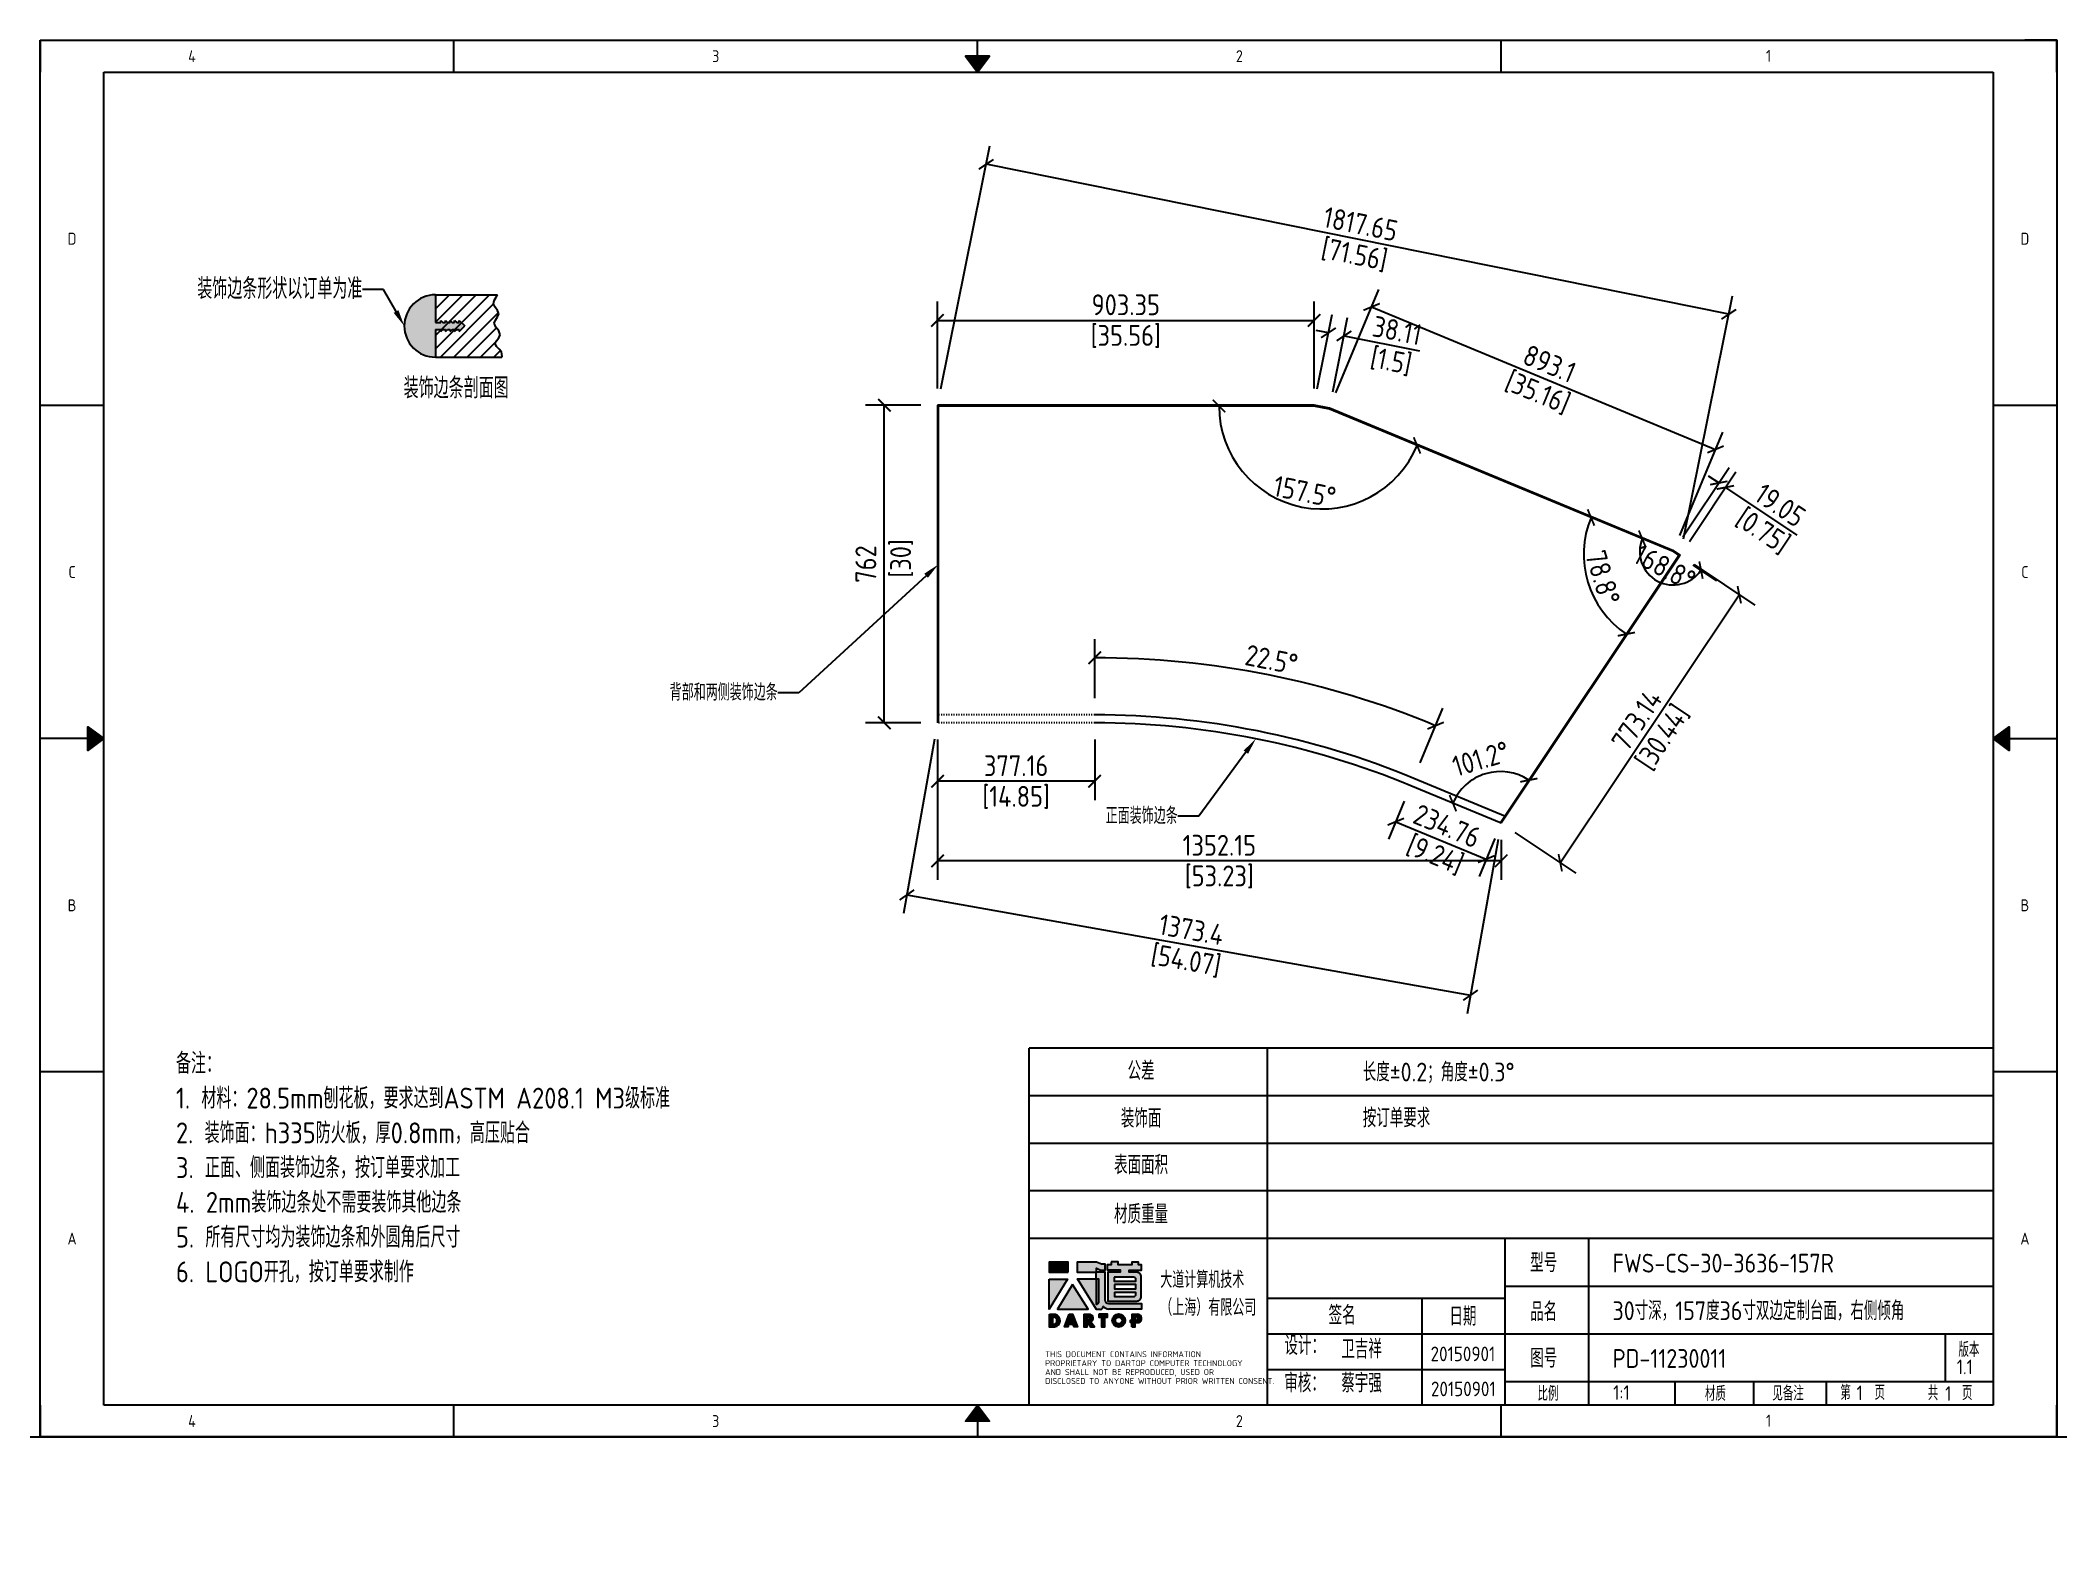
# Model space of a CAD drawing. Header units: millimetres. Extents: x -24914 to 164748, y -61100 to 89023.
# Drawn here: x 63224 to 68061, y 43143 to 46761 of the extents above; entities that cross this region are included whole.
import ezdxf
from ezdxf import colors
from ezdxf.entities.mleader import LeaderData, LeaderLine
from ezdxf.enums import TextEntityAlignment as Align
from ezdxf.math import Vec2, Vec3

# ---------------------------------------------------------------- set-up
doc = ezdxf.new("R2010")
doc.units = ezdxf.units.MM
doc.header["$MEASUREMENT"] = 0
doc.linetypes.add('ACAD_ISO03W100', pattern=[30, 12, -18])
doc.layers.get('Defpoints').update_dxf_attribs({"color": 252})
for name, color, linetype in [('DIM', 2, 'Continuous'), ('Remark', 255, 'Continuous'), ('TITLEBLOCK', 255, 'Continuous'), ('WORKSURFACE', 7, 'Continuous')]:
    doc.layers.add(name, color=color, linetype=linetype)
doc.styles.add('Dartop Text Style', font='gbenor.shx', dxfattribs={"bigfont": 'gbcbig.shx'})
doc.dimstyles.new('Dartop DIM Style', dxfattribs={"dimscale": 20, "dimtxt": 2.5, "dimasz": 1.5, "dimexe": 2.25, "dimexo": 2, "dimtad": 1, "dimdsep": 46, "dimtxsty": 'Dartop Text Style', "dimblk": 'ARCHTICK', "dimcen": 0.09, "dimadec": 1, "dimazin": 0, "dimtfac": 1, "dimtofl": 0, "dimtmove": 0, "dimatfit": 1, "dimfxl": 1, "dimtolj": 1, "dimtzin": 0, "dimarcsym": 0})

msp = doc.modelspace()

# ---------------------------------------------------------------- blocks, each defined once
blk = doc.blocks.new('*U5')
at = {"color": 254, "linetype": 'Continuous', "extrusion": (0, 0, -1)}
for points in [[(-17, 0.333), (-16.812, 0.25), (-17, 0.5)], [(-17, 0.333), (-17.188, 0.25), (-16.812, 0.25)], [(-17, 0.333), (-17, 0.5), (-17.188, 0.25)]]:
    blk.add_solid(points, dxfattribs=at)
blk = doc.blocks.new('*U4')
at = {"color": 254, "linetype": 'Continuous', "extrusion": (0, 0, -1)}
for points in [[(-33.167, 11), (-33, 11), (-33.25, 11.188)], [(-33.167, 11), (-33.25, 11.188), (-33.25, 10.812)], [(-33.167, 11), (-33.25, 10.812), (-33, 11)]]:
    blk.add_solid(points, dxfattribs=at)
blk = doc.blocks.new('*U6')
at = {"color": 254, "linetype": 'Continuous'}
for points in [[(17, 21.667), (17.188, 21.75), (16.812, 21.75)], [(17, 21.667), (16.812, 21.75), (17, 21.5)], [(17, 21.667), (17, 21.5), (17.188, 21.75)]]:
    blk.add_solid(points, dxfattribs=at)
blk = doc.blocks.new('*U3')
at = {"color": 254, "linetype": 'Continuous', "extrusion": (0, 0, -1)}
for points in [[(-0.833, 11), (-0.75, 10.812), (-0.75, 11.188)], [(-0.833, 11), (-0.75, 11.188), (-1, 11)], [(-0.833, 11), (-1, 11), (-0.75, 10.812)]]:
    blk.add_solid(points, dxfattribs=at)
blk = doc.blocks.new('dadao')
for p, q in [((48, 19.2), (44.9, 10.4)), ((44.9, 10.4), (51.2, 10.4)), ((51.2, 10.4), (48, 19.2))]:
    blk.add_line(p, q)
for points in [[(41.8, 121.6), (41.8, 143.7), (-0.4, 143.7), (-0.4, 121.6), (41.8, 121.6)], [(104.8, 122), (104.8, 130.3), (114.1, 126.3), (124.2, 126.3), (124.2, 139.6), (115.9, 139.6), (105.1, 143.9), (61.5, 143.9)], [(61.7, 144), (61.7, 121.3), (103.9, 121.3)], [(113.4, 38.7), (105.1, 38.7), (63, 106.5), (103.9, 106.5), (103.9, 120.9), (103.9, 121.3)], [(109.7, 53.6), (109.7, 106.2), (104.3, 106.2), (104.3, 50.4), (106.6, 50.4)], [(144.6, 94.4), (144.6, 84.8), (192, 84.8), (192, 94.1), (144.9, 94.1)], [(120.2, 45), (119.5, 45), (119.5, 44.6)], [(0, 28), (0, 0), (11.8, 0)], [(0.1, 28), (14, 28)], [(7.1, 21.8), (7.1, 6.1), (12, 6.1)], [(7.1, 21.8), (11.4, 21.8)], [(76.8, 28.2), (76.8, 0), (84.1, 0), (84.1, 11.1), (91.6, -0.1), (100.3, -0.1), (91.7, 11.1)], [(76.8, 28.2), (90.6, 28.2)], [(84, 22.7), (84, 15.3), (87.2, 15.3)], [(84, 22.7), (87.3, 22.7)], [(183.7, 0), (183.7, 9.6), (180.6, 9.6), (180.6, 14.9), (183.8, 14.9), (183.8, 28.1), (196.1, 28.1), (196.5, 28.1)], [(183.7, 0), (190.9, 0), (190.9, 9.6), (198.8, 9.6)], [(194.9, 22.3), (190.8, 22.3), (190.8, 15), (194.4, 15)]]:
    blk.add_lwpolyline(points)
blk.add_lwpolyline([(137.1, 144.2), (137.1, 137.9), (128.3, 137.9), (128.3, 126.5), (157.3, 126.5), (157.3, 121.5), (130.3, 121.5), (130.3, 57.5), (194.4, 57.5, 0.414214), (204.4, 67.5), (204.4, 111.3, 0.414214), (194.4, 121.3), (177.5, 121.3), (177.5, 126.3), (204.7, 126.3), (204.7, 137.7), (198.2, 137.7), (198.2, 143.9), (183.3, 143.9), (183.3, 138), (153, 138), (153, 144.2), (137.1, 144.2)], format="xyb", close=True)
for points in [[(-0.3, 106.2), (40.4, 106.2), (-0.3, 39.7), (-0.3, 106.2)], [(51.7, 94.1), (18.4, 39.3), (86.2, 39.3)], [(43.8, 28.2), (51.8, 28.2), (62.6, -0.1), (55, -0.1), (53.2, 5), (42.9, 5), (41.1, 0), (33.6, 0)], [(110, 28.1), (110, 21.9), (116, 21.9), (116, -0.1), (123.2, -0.1), (123.2, 22), (129.2, 22), (129.2, 28.1), (110, 28.1)]]:
    blk.add_lwpolyline(points, close=True)
for points in [[(104.8, 122), (123.4, 122), (123.4, 60, 0.414214), (131.4, 52), (204.8, 52), (204.8, 39.1), (131.7, 39.1)], [(144.3, 110.8), (144.3, 101.8), (192.3, 101.8), (192.3, 105.5, 0.414214), (187.3, 110.5), (144.3, 110.5)], [(144.6, 77), (144.6, 67.5), (187.6, 67.5, 0.414214), (192.6, 72.5), (192.6, 76.4), (144.6, 76.4)]]:
    blk.add_lwpolyline(points, format="xyb")
for radius in [14.5, 7.44]:
    blk.add_circle((154.2, 14.2), radius)
for centre, radius, start, end in [((99.2, 60.7), 12.6, 305.6399, 325.969), ((111.6, 46.7), 8.19, 282.9811, 347.6627), ((136, 61.7), 22.9, 226.7358, 259.3209), ((8.5, 13.9), 8.49, 294.2143, 69.7177), ((9.6, 14.2), 14.4, 278.6604, 72.3203), ((86.4, 19), 3.8, 282.527, 76.7196), ((88.6, 19.4), 8.95, 290.6073, 77.2124), ((193.7, 18.7), 3.8, 280.9891, 72.5513), ((195.7, 18.6), 9.51, 288.8959, 85.2442)]:
    blk.add_arc(centre, radius, start, end)
blk = doc.blocks.new('TitleBlock_Dartop')
for points in [[(2465.7, 419.1), (2420.2, 419.1), (2420.2, 395.3), (2465.7, 395.3)], [(2464.3, 378.7), (2420.3, 378.7), (2420.3, 306.9)], [(2476.5, 365.6), (2440.5, 306.4), (2513.7, 306.4)], [(2560.2, 294.3), (2539.4, 294.3), (2539.4, 287.7), (2545.9, 287.7), (2545.9, 263.9), (2553.7, 263.9), (2553.7, 287.7), (2560.2, 287.7)]]:
    blk.add_hatch(color=256).paths.add_polyline_path(points)
h = blk.add_hatch(color=256)
h.paths.add_polyline_path([(2533.8, 404.6), (2543.9, 400.3), (2554.8, 400.3), (2554.8, 414.7), (2545.8, 414.7), (2534.1, 419.3), (2487.3, 419.3), (2487.3, 395), (2532.8, 395), (2532.8, 394.5), (2532.8, 378.9), (2488.7, 378.9), (2534.1, 305.8), (2543.1, 305.8, 0.279375), (2549.7, 312.2), (2549.7, 312.5), (2550.5, 312.5, 0.143145), (2562.9, 306.2), (2641.8, 306.2), (2641.8, 320.1), (2562.5, 320.1, -0.414214), (2553.9, 328.7), (2553.9, 395.7), (2533.8, 395.7)])
h.paths.add_polyline_path([(2533.3, 378.6), (2539.1, 378.6), (2539.1, 321.8, -0.088936), (2535.7, 318.4), (2533.3, 318.4)], flags=16)
h = blk.add_hatch(color=256)
h.paths.add_polyline_path([(2641.7, 412.7), (2634.7, 412.7), (2634.7, 419.4), (2618.6, 419.4), (2618.6, 413), (2585.8, 413), (2585.8, 419.7), (2568.6, 419.7), (2568.6, 412.9), (2559.2, 412.9), (2559.2, 400.6), (2590.5, 400.6), (2590.5, 395.1), (2561.3, 395.1), (2561.3, 326.1), (2630.6, 326.1, 0.414214), (2641.4, 336.9), (2641.4, 384.2, 0.414214), (2630.6, 395), (2612.3, 395), (2612.3, 400.3), (2641.7, 400.3)])
h.paths.add_polyline_path([(2622.9, 383.3, -0.414214), (2628.3, 377.9), (2628.3, 373.9), (2576.5, 373.9), (2576.5, 383.3)], flags=16)
h.paths.add_polyline_path([(2628, 365.5), (2628, 355.5), (2576.8, 355.5), (2576.8, 365.5)], flags=16)
h.paths.add_polyline_path([(2628.7, 346.5), (2628.7, 342.2, -0.414214), (2623.3, 336.8), (2576.8, 336.8), (2576.8, 346.5)], flags=16)
h = blk.add_hatch(color=256)
h.paths.add_polyline_path([(2435.7, 294.1), (2420.6, 294.1), (2420.6, 264), (2433.3, 264, 0.793016)])
h.paths.add_polyline_path([(2433.6, 270.6), (2428.3, 270.6), (2428.3, 287.5), (2433, 287.5, -0.671361)], flags=16)
h = blk.add_hatch(color=256)
h.paths.add_polyline_path([(2476.6, 294.4), (2468, 294.4), (2456.9, 263.9), (2465.1, 263.9), (2467, 269.3), (2478, 269.3), (2480, 263.9), (2488.2, 263.9)])
h.paths.add_polyline_path([(2475.9, 275.1), (2469.1, 275.1), (2472.4, 284.7)], flags=16)
h = blk.add_hatch(color=256)
h.paths.add_polyline_path([(2518.4, 294.4), (2503.6, 294.4), (2503.6, 263.9), (2511.4, 263.9), (2511.4, 276), (2519.5, 263.8), (2529, 263.8), (2519.7, 275.9, 0.744055)])
h.paths.add_polyline_path([(2511.4, 280.5), (2511.4, 288.5), (2514.9, 288.5, -0.796809), (2514.8, 280.5)], flags=16)
h = blk.add_hatch(color=256)
h.paths.add_polyline_path([(2571.5, 279.3, 1), (2602.8, 279.3, 1)])
h.paths.add_polyline_path([(2595.2, 279.3, -1), (2579.1, 279.3, -1)], flags=16)
h = blk.add_hatch(color=256)
h.paths.add_polyline_path([(2632.8, 294.3), (2632.3, 294.3), (2619.1, 294.3), (2619.1, 280.1), (2615.6, 280.1), (2615.6, 274.3), (2619.1, 274.3), (2619.1, 264), (2626.8, 264), (2626.8, 274.4), (2635.3, 274.4, 0.812304)])
h.paths.add_polyline_path([(2626.7, 280.1), (2626.7, 288.1), (2631.1, 288.1, -0.778213), (2630.6, 280.1)], flags=16)
for p, q in [((0, 3350.4), (4761.2, 3350.4)), ((0, 3350.4), (0, 3274.2)), ((992.1, 3274.2), (992.1, 3350.4)), ((2248.5, 3312.3), (2248.5, 3350.4)), ((3504.9, 3274.2), (3504.9, 3350.4)), ((4837.4, 3350.4), (4761.2, 3350.4)), ((4837.4, 3274.2), (4837.4, 3350.4)), ((0, 76.1), (0, 3274.2)), ((152.3, 76.1), (152.3, 3274.2)), ((152.3, 3274.2), (4685.1, 3274.2)), ((4685.1, 3274.2), (4685.1, 76.1)), ((4837.4, 3274.2), (4837.4, 76.1)), ((152.3, 2474.7), (0, 2474.7)), ((4837.4, 2474.7), (4685.1, 2474.7)), ((114.2, 1675.2), (0, 1675.2)), ((4723.2, 1675.2), (4837.4, 1675.2)), ((2372.2, 76.1), (2372.2, 932.8)), ((4685.1, 932.8), (2372.2, 932.8)), ((2943.3, 932.8), (2943.3, 76.1)), ((152.3, 875.7), (0, 875.7)), ((4837.4, 875.7), (4685.1, 875.7)), ((4685.1, 818.6), (2372.2, 818.6)), ((4685.1, 704.3), (2372.2, 704.3)), ((4685.1, 590.1), (2372.2, 590.1)), ((4685.1, 475.9), (2372.2, 475.9)), ((3514.4, 76.1), (3514.4, 475.9)), ((3715.3, 133.3), (3715.3, 475.9)), ((3514.4, 361.7), (4685.1, 361.7)), ((2943.3, 333.1), (3514.4, 333.1)), ((3314.5, 333.1), (3314.5, 76.1)), ((2943.3, 247.5), (4685.1, 247.5)), ((4570.9, 133.3), (4570.9, 247.5)), ((2943.3, 161.8), (3514.4, 161.8)), ((3514.4, 133.3), (4685.1, 133.3)), ((3715.3, 76.1), (3715.3, 133.3)), ((3922.4, 76.1), (3922.4, 133.3)), ((4110.6, 76.1), (4110.6, 133.3)), ((4285.3, 76.1), (4285.3, 133.3)), ((0, 76.1), (0, 0)), ((4685.1, 76.1), (152.3, 76.1)), ((992.1, 0), (992.1, 76.1)), ((3504.9, 0), (3504.9, 76.1)), ((4837.4, 0), (4837.4, 76.1)), ((4761.2, 0), (0, 0)), ((2248.5, 38.1), (2248.5, 0)), ((4761.2, 0), (4837.4, 0))]:
    blk.add_line(p, q)
for points in [[(0, 3350.4), (4837.4, 3350.4), (4837.4, 0), (0, 0)], [(2248.5, 3274.2), (2277, 3312.3), (2219.9, 3312.3), (2248.5, 3274.2)], [(152.3, 1675.2), (114.2, 1646.6), (114.2, 1703.7), (152.3, 1675.2)], [(4685.1, 1675.2), (4723.2, 1703.7), (4723.2, 1646.6), (4685.1, 1675.2)], [(2248.5, 76.1), (2277, 38.1), (2219.9, 38.1), (2248.5, 76.1)]]:
    blk.add_lwpolyline(points, close=True)
for name, p, xscale, yscale, zscale in [('*U6', (-340.4, 0), 152.2888407109637, 152.2888407109637, 152.2888407109637), ('*U3', (0, 0), 152.2888407109637, 152.2888407109637, 152.2888407109637), ('*U4', (-340.4, 0), 152.2888407109637, 152.2888407109637, 152.2888407109637), ('dadao', (2420.6, 264), 1.079866324957078, 1.079866324957078, 1.079866324957078), ('*U5', (-340.4, 0), 152.2888407109637, 152.2888407109637, 152.2888407109637)]:
    blk.add_blockref(name, p, dxfattribs=dict(xscale=xscale, yscale=yscale, zscale=zscale))
at = {"style": 'Dartop Text Style'}
for s, height, p in [('4', 28.6, (363.9, 3312.3)), ('3', 28.6, (1620.3, 3312.3)), ('2', 28.6, (2876.7, 3312.3)), ('1', 28.6, (4146.1, 3313.2)), ('D', 28.6, (76.1, 2874.5)), ('D', 28.6, (4761.2, 2874.5)), ('C', 28.6, (76.1, 2074.9)), ('C', 28.6, (4761.2, 2074.9)), ('B', 28.6, (76.1, 1275.4)), ('B', 28.6, (4761.2, 1275.4)), ('公差', 45, (2640.8, 878.3)), ('装饰面', 45, (2640.8, 764.4)), ('表面面积', 45, (2640.8, 652.7)), ('材质重量', 45, (2640.8, 534.5)), ('A', 28.6, (76.1, 475.9)), ('A', 28.6, (4761.2, 475.9)), ('型号', 45, (3606.7, 417.8)), ('签名', 45, (3123.1, 292.2)), ('日期', 45, (3413, 289.3)), ('品名', 45, (3606.7, 300.5)), ('图号', 45, (3606.7, 188.9)), ('版本', 35, (4626.9, 209.6)), ('比例', 35, (3617, 104.1)), ('材质', 35, (4018.6, 104.1)), ('第   页', 35, (4372, 106.5)), ('共   页', 35, (4581.8, 105.6)), ('4', 28.6, (363.9, 38.1)), ('3', 28.6, (1620.3, 38.1)), ('2', 28.6, (2876.7, 38.1)), ('1', 28.6, (4146.1, 39))]:
    blk.add_text(s, height=height, dxfattribs=at).set_placement(p, align=Align.MIDDLE_CENTER)
for s, height, p in [('设计：', 45, (2984.8, 197)), ('THIS DOCUMENT CONTAINS INFORMATION', 14.277, (2410.7, 191.4)), ('AND SHALL NOT BE REPRODUCED, USED OR', 14.277, (2410.7, 148.5)), ('PROPRIETARY TO DARTOP COMPUTER TECHNOLOGY', 14.277, (2410.7, 169.9)), ('审核：', 45, (2984.4, 107)), ('DISCLOSED TO ANYONE WITHOUT PRIOR WRITTEN CONSENT.', 14.277, (2410.7, 127.1))]:
    blk.add_text(s, height=height, dxfattribs=at).set_placement(p)
at = {"insert": (2686.8, 397.4), "char_height": 40, "attachment_point": 1, "style": 'Dartop Text Style'}
blk.add_mtext_dynamic_manual_height_columns('大道计算机技术（上海）有限公司', width=235.338, gutter_width=1, heights=[0], dxfattribs=at)
at = {"style": 'Dartop Text Style'}
for tag, p, height in [('#公差', (3172.6, 852.9), 45), ('#装饰面', (3172.6, 743), 45), ('#表面面积', (3172.6, 626.8), 45), ('#材质重量', (3172.6, 506), 45), ('#型号', (3771.8, 394.4), 45), ('#品名', (3771.8, 280.3), 45), ('#设计', (3121.2, 188.5), 45), ('#图号', (3771.8, 165.8), 45), ('#审核', (3121.2, 106.9), 45), ('#版本', (4597.7, 150.5), 35), ('#比例', (3773.4, 89), 35), ('#材质', (4155.2, 87.2), 35), ('#INDEX', (4357.4, 88.3), 35), ('#PAGE', (4569.8, 86.7), 35)]:
    blk.add_attdef(tag, p, '', height=height, dxfattribs=at)
for tag, p in [('#设计日期', (3412.9, 181.7)), ('#审核日期', (3413.8, 97.7))]:
    blk.add_attdef(tag, text='', height=35, dxfattribs=at).set_placement(p, align=Align.CENTER)
blk = doc.blocks.new('Remark')
at = {"insert": (9.8, -11.6), "char_height": 50, "attachment_point": 1, "style": 'Dartop Text Style'}
blk.add_mtext_dynamic_manual_height_columns('备注：\\P1. 材料：28.5mm刨花板，要求达到ASTM A208.1 M3级标准\\P2. 装饰面：h335防火板，厚0.8mm，高压贴合\\P3. 正面、侧面装饰边条，按订单要求加工\\P4. 2mm装饰边条处不需要装饰其他边条\\P5. 所有尺寸均为装饰边条和外圆角后尺寸\\P6. LOGO开孔，按订单要求制作 ', width=1204.087, gutter_width=1, heights=[0], dxfattribs=at)
blk = doc.blocks.new('_ArchTick')
at = {"color": 0, "linetype": 'ByBlock', "const_width": 0.15}
blk.add_lwpolyline([(-0.5, -0.5), (0.5, 0.5)], dxfattribs=at)
blk = doc.blocks.new('*D300')
at = {"layer": 'Defpoints', "color": 0, "transparency": 16777216}
for p in [(65248.7, 45886), (65376.4, 45886), (65376.4, 45124)]:
    blk.add_point(p, dxfattribs=at)
at = {"layer": 'DIM', "color": 0, "lineweight": -2, "transparency": 16777216}
for p, q in [((65336.4, 45886), (65203.7, 45886)), ((65248.7, 45124), (65248.7, 45886)), ((65336.4, 45124), (65203.7, 45124))]:
    blk.add_line(p, q, dxfattribs=at)
at = {"layer": 'DIM', "color": 0, "lineweight": -2, "transparency": 16777216, "xscale": 30, "yscale": 30, "zscale": 30}
for p, rotation in [((65248.7, 45886), 90), ((65248.7, 45124), 270)]:
    blk.add_blockref('_ArchTick', p, dxfattribs=dict(at, rotation=rotation))
at = {"layer": 'DIM', "color": 0, "transparency": 16777216, "insert": (65248.7, 45505), "char_height": 50, "attachment_point": 5, "rotation": 90, "style": 'Dartop Text Style'}
blk.add_mtext('\\A1;762\\P [30]', dxfattribs=at)
blk = doc.blocks.new('*D301')
at = {"layer": 'Defpoints', "color": 0, "transparency": 16777216}
for p in [(66279.7, 46089.5), (65376.4, 45886), (66279.7, 45886)]:
    blk.add_point(p, dxfattribs=at)
at = {"layer": 'DIM', "color": 0, "lineweight": -2, "transparency": 16777216}
for p, q in [((65376.4, 45926), (65376.4, 46134.5)), ((66279.7, 45926), (66279.7, 46134.5)), ((65376.4, 46089.5), (66279.7, 46089.5))]:
    blk.add_line(p, q, dxfattribs=at)
at = {"layer": 'DIM', "color": 0, "lineweight": -2, "transparency": 16777216, "xscale": 30, "yscale": 30, "zscale": 30, "rotation": 180}
blk.add_blockref('_ArchTick', (65376.4, 46089.5), dxfattribs=at)
at = {"layer": 'DIM', "color": 0, "lineweight": -2, "transparency": 16777216, "xscale": 30, "yscale": 30, "zscale": 30}
blk.add_blockref('_ArchTick', (66279.7, 46089.5), dxfattribs=at)
at = {"layer": 'DIM', "color": 0, "transparency": 16777216, "char_height": 50, "attachment_point": 5, "style": 'Dartop Text Style'}
for s, insert in [('\\A1;903.35', (65828.1, 46127)), ('\\A1;[35.56]', (65828.1, 46051))]:
    blk.add_mtext(s, dxfattribs=dict(at, insert=insert))
blk = doc.blocks.new('*D302')
at = {"layer": 'Defpoints', "color": 0, "transparency": 16777216}
for p in [(66351.7, 46052.3), (66279.7, 45886), (66317.1, 45878.6)]:
    blk.add_point(p, dxfattribs=at)
at = {"layer": 'DIM', "color": 0, "lineweight": -2, "transparency": 16777216}
for p, q in [((66287.5, 45925.3), (66323.1, 46103.9)), ((66314.3, 46059.7), (66284.9, 46065.6)), ((66324.9, 45917.8), (66360.4, 46096.4)), ((66351.7, 46052.3), (66533.1, 46016.2))]:
    blk.add_line(p, q, dxfattribs=at)
at = {"layer": 'DIM', "color": 0, "lineweight": -2, "transparency": 16777216, "xscale": 30, "yscale": 30, "zscale": 30}
for p, rotation in [((66314.3, 46059.7), 348.7500010439817), ((66351.7, 46052.3), 168.7500010439817)]:
    blk.add_blockref('_ArchTick', p, dxfattribs=dict(at, rotation=rotation))
at = {"layer": 'DIM', "color": 0, "transparency": 16777216, "char_height": 50, "attachment_point": 5, "rotation": 348.75, "style": 'Dartop Text Style'}
for s, insert in [('\\A1;38.11', (66479.1, 46065.2)), ('\\A1;[1.5]', (66464.3, 45990.6))]:
    blk.add_mtext(s, dxfattribs=dict(at, insert=insert))
blk = doc.blocks.new('*D303')
at = {"layer": 'Defpoints', "color": 0, "transparency": 16777216}
for p in [(66317.1, 45878.6), (67243, 45780.1), (67142.2, 45536.8)]:
    blk.add_point(p, dxfattribs=at)
at = {"layer": 'DIM', "color": 0, "lineweight": -2, "transparency": 16777216}
for p, q in [((66332.4, 45915.6), (66435.1, 46163.5)), ((66417.9, 46121.9), (67243, 45780.1)), ((67157.5, 45573.8), (67260.2, 45821.7))]:
    blk.add_line(p, q, dxfattribs=at)
at = {"layer": 'DIM', "color": 0, "lineweight": -2, "transparency": 16777216, "xscale": 30, "yscale": 30, "zscale": 30}
for p, rotation in [((66417.9, 46121.9), 157.5000008991149), ((67243, 45780.1), 337.5000008991149)]:
    blk.add_blockref('_ArchTick', p, dxfattribs=dict(at, rotation=rotation))
at = {"layer": 'DIM', "color": 0, "transparency": 16777216, "char_height": 50, "attachment_point": 5, "rotation": 337.5, "style": 'Dartop Text Style'}
for s, insert in [('\\A1;893.1', (66844.8, 45985.7)), ('\\A1;[35.16]', (66815.7, 45915.4))]:
    blk.add_mtext(s, dxfattribs=dict(at, insert=insert))
blk = doc.blocks.new('*D304')
at = {"layer": 'Defpoints', "color": 0, "transparency": 16777216}
for p in [(67266.7, 45688.9), (67142.2, 45536.8), (67158.1, 45526.3)]:
    blk.add_point(p, dxfattribs=at)
at = {"layer": 'DIM', "color": 0, "lineweight": -2, "transparency": 16777216}
for p, q in [((67164.5, 45570.1), (67275.9, 45736.9)), ((67180.3, 45559.5), (67291.7, 45726.3)), ((67250.9, 45699.5), (67225.9, 45716.1)), ((67266.7, 45688.9), (67437.9, 45574.5))]:
    blk.add_line(p, q, dxfattribs=at)
at = {"layer": 'DIM', "color": 0, "lineweight": -2, "transparency": 16777216, "xscale": 30, "yscale": 30, "zscale": 30}
for p, rotation in [((67250.9, 45699.5), 326.2500470984835), ((67266.7, 45688.9), 146.2500470984835)]:
    blk.add_blockref('_ArchTick', p, dxfattribs=dict(at, rotation=rotation))
at = {"layer": 'DIM', "color": 0, "transparency": 16777216, "char_height": 50, "attachment_point": 5, "rotation": 326.25, "style": 'Dartop Text Style'}
for s, insert in [('\\A1;19.05', (67398.1, 45646.2)), ('\\A1;[0.75]', (67355.8, 45583))]:
    blk.add_mtext(s, dxfattribs=dict(at, insert=insert))
blk = doc.blocks.new('*D305')
at = {"layer": 'Defpoints', "color": 0, "transparency": 16777216}
for p in [(67158.1, 45526.3), (67299.9, 45431.5), (66728.5, 44883.4)]:
    blk.add_point(p, dxfattribs=at)
at = {"layer": 'DIM', "color": 0, "lineweight": -2, "transparency": 16777216}
for p, q in [((67191.3, 45504), (67337.3, 45406.5)), ((66870.4, 44788.6), (67299.9, 45431.5)), ((66761.8, 44861.2), (66907.8, 44763.6))]:
    blk.add_line(p, q, dxfattribs=at)
at = {"layer": 'DIM', "color": 0, "lineweight": -2, "transparency": 16777216, "xscale": 30, "yscale": 30, "zscale": 30}
for p, rotation in [((67299.9, 45431.5), 56.25000338665059), ((66870.4, 44788.6), 236.2500033866506)]:
    blk.add_blockref('_ArchTick', p, dxfattribs=dict(at, rotation=rotation))
at = {"layer": 'DIM', "color": 0, "transparency": 16777216, "char_height": 50, "attachment_point": 5, "rotation": 56.25, "style": 'Dartop Text Style'}
for s, insert in [('\\A1;773.14', (67054, 45130.9)), ('\\A1;[30.44]', (67117.2, 45088.7))]:
    blk.add_mtext(s, dxfattribs=dict(at, insert=insert))
blk = doc.blocks.new('*D306')
at = {"layer": 'Defpoints', "color": 0, "transparency": 16777216}
for p in [(65376.4, 45124), (66728.5, 44883.4), (66655.1, 44470.7)]:
    blk.add_point(p, dxfattribs=at)
at = {"layer": 'DIM', "color": 0, "lineweight": -2, "transparency": 16777216}
for p, q in [((65369.4, 45084.7), (65295.1, 44667)), ((66721.5, 44844), (66647.2, 44426.4)), ((65302.9, 44711.3), (66655.1, 44470.7))]:
    blk.add_line(p, q, dxfattribs=at)
at = {"layer": 'DIM', "color": 0, "lineweight": -2, "transparency": 16777216, "xscale": 30, "yscale": 30, "zscale": 30}
for p, rotation in [((65302.9, 44711.3), 169.9090096943401), ((66655.1, 44470.7), 349.9090096943401)]:
    blk.add_blockref('_ArchTick', p, dxfattribs=dict(at, rotation=rotation))
at = {"layer": 'DIM', "color": 0, "transparency": 16777216, "char_height": 50, "attachment_point": 5, "rotation": 349.909, "style": 'Dartop Text Style'}
for s, insert in [('\\A1;1373.4', (65985.6, 44627.9)), ('\\A1;[54.07]', (65972.3, 44553))]:
    blk.add_mtext(s, dxfattribs=dict(at, insert=insert))
blk = doc.blocks.new('*D298')
at = {"layer": 'Defpoints', "color": 0, "transparency": 16777216}
for p in [(65376.4, 45124), (66728.5, 44883.4), (65376.4, 44792.9)]:
    blk.add_point(p, dxfattribs=at)
at = {"layer": 'DIM', "color": 0, "lineweight": -2, "transparency": 16777216}
for p, q in [((65376.4, 45084), (65376.4, 44747.9)), ((66728.5, 44843.4), (66728.5, 44747.9)), ((66728.5, 44792.9), (65376.4, 44792.9))]:
    blk.add_line(p, q, dxfattribs=at)
at = {"layer": 'DIM', "color": 0, "lineweight": -2, "transparency": 16777216, "xscale": 30, "yscale": 30, "zscale": 30, "rotation": 180}
blk.add_blockref('_ArchTick', (65376.4, 44792.9), dxfattribs=at)
at = {"layer": 'DIM', "color": 0, "lineweight": -2, "transparency": 16777216, "xscale": 30, "yscale": 30, "zscale": 30}
blk.add_blockref('_ArchTick', (66728.5, 44792.9), dxfattribs=at)
at = {"layer": 'DIM', "color": 0, "transparency": 16777216, "char_height": 50, "attachment_point": 5, "style": 'Dartop Text Style'}
for s, insert in [('\\A1;1352.15', (66052.5, 44830.4)), ('\\A1;[53.23]', (66052.5, 44754.4))]:
    blk.add_mtext(s, dxfattribs=dict(at, insert=insert))
blk = doc.blocks.new('*D308')
at = {"layer": 'Defpoints', "color": 0, "transparency": 16777216}
for p in [(66511.6, 44973.3), (66728.5, 44883.4), (66692.8, 44797.1)]:
    blk.add_point(p, dxfattribs=at)
at = {"layer": 'DIM', "color": 0, "lineweight": -2, "transparency": 16777216}
for p, q in [((66496.3, 44936.3), (66458.7, 44845.4)), ((66475.9, 44887), (66692.8, 44797.1)), ((66713.2, 44846.5), (66675.6, 44755.5))]:
    blk.add_line(p, q, dxfattribs=at)
at = {"layer": 'DIM', "color": 0, "lineweight": -2, "transparency": 16777216, "xscale": 30, "yscale": 30, "zscale": 30}
for p, rotation in [((66475.9, 44887), 157.5000009074687), ((66692.8, 44797.1), 337.5000009074687)]:
    blk.add_blockref('_ArchTick', p, dxfattribs=dict(at, rotation=rotation))
at = {"layer": 'DIM', "color": 0, "transparency": 16777216, "char_height": 50, "attachment_point": 5, "rotation": 337.5, "style": 'Dartop Text Style'}
for s, insert in [('\\A1;234.76', (66598.7, 44876.7)), ('\\A1;[9.24]', (66569.6, 44806.4))]:
    blk.add_mtext(s, dxfattribs=dict(at, insert=insert))
blk = doc.blocks.new('*D309')
at = {"layer": 'Defpoints', "color": 0, "transparency": 16777216}
for p in [(65376.4, 45124), (65753.5, 45124), (65376.4, 44983.9)]:
    blk.add_point(p, dxfattribs=at)
at = {"layer": 'DIM', "color": 0, "lineweight": -2, "transparency": 16777216}
for p, q in [((65376.4, 45084), (65376.4, 44938.9)), ((65753.5, 45084), (65753.5, 44938.9)), ((65753.5, 44983.9), (65376.4, 44983.9))]:
    blk.add_line(p, q, dxfattribs=at)
at = {"layer": 'DIM', "color": 0, "lineweight": -2, "transparency": 16777216, "xscale": 30, "yscale": 30, "zscale": 30}
for p, rotation in [((65376.4, 44983.9), 180.0000018209738), ((65753.5, 44983.9), 1.820973851707208e-06)]:
    blk.add_blockref('_ArchTick', p, dxfattribs=dict(at, rotation=rotation))
at = {"layer": 'DIM', "color": 0, "transparency": 16777216, "char_height": 50, "attachment_point": 5, "rotation": 0, "style": 'Dartop Text Style'}
for s, insert in [('\\A1;377.16', (65565, 45021.4)), ('\\A1;[14.85]', (65565, 44945.3))]:
    blk.add_mtext(s, dxfattribs=dict(at, insert=insert))
blk = doc.blocks.new('*D310')
at = {"layer": 'Defpoints', "color": 0, "transparency": 16777216}
for p in [(67155.3, 45525.7), (66726.7, 45007.3), (66511.6, 44973.3), (66726.9, 44884.5), (66728.5, 44883.4)]:
    blk.add_point(p, dxfattribs=at)
at = {"layer": 'DIM', "color": 0, "lineweight": -2, "transparency": 16777216}
blk.add_arc((66726.7, 44884.2), 123.1, 56.25, 157.5, dxfattribs=at)
at = {"layer": 'DIM', "color": 0, "lineweight": -2, "transparency": 16777216, "xscale": 30, "yscale": 30, "zscale": 30}
for p, rotation in [((66795.1, 44986.6), 326.2500033866516), ((66612.9, 44931.3), 247.5000009074689)]:
    blk.add_blockref('_ArchTick', p, dxfattribs=dict(at, rotation=rotation))
at = {"layer": 'DIM', "color": 0, "transparency": 16777216, "insert": (66680, 45037.9), "char_height": 50, "attachment_point": 5, "rotation": 16.875, "style": 'Dartop Text Style'}
blk.add_mtext('\\A1;101.2°', dxfattribs=at)
blk = doc.blocks.new('*D311')
at = {"layer": 'Defpoints', "color": 0, "transparency": 16777216}
for p in [(65378.4, 45884), (66279.5, 45884), (66316.5, 45876.7), (66362.7, 45645.5), (67141.3, 45535.1)]:
    blk.add_point(p, dxfattribs=at)
at = {"layer": 'DIM', "color": 0, "lineweight": -2, "transparency": 16777216}
blk.add_arc((66298.8, 45884), 246.9, 180, 337.5, dxfattribs=at)
at = {"layer": 'DIM', "color": 0, "lineweight": -2, "transparency": 16777216, "xscale": 30, "yscale": 30, "zscale": 30}
for p, rotation in [((66051.9, 45884), 90.00000089911585), ((66526.9, 45789.6), 67.50000089911615)]:
    blk.add_blockref('_ArchTick', p, dxfattribs=dict(at, rotation=rotation))
at = {"layer": 'DIM', "color": 0, "transparency": 16777216, "insert": (66257.4, 45678.8), "char_height": 50, "attachment_point": 5, "rotation": 348.6084, "style": 'Dartop Text Style'}
blk.add_mtext('\\A1;157.5°', dxfattribs=at)
blk = doc.blocks.new('*D312')
at = {"layer": 'Defpoints', "color": 0, "transparency": 16777216}
for p in [(66316.5, 45876.7), (67141.3, 45535.1), (67155.3, 45525.7), (66927.2, 45513.4), (66726.9, 44884.5)]:
    blk.add_point(p, dxfattribs=at)
at = {"layer": 'DIM', "color": 0, "lineweight": -2, "transparency": 16777216}
blk.add_arc((67157.2, 45528.5), 230.5, 157.5, 236.25, dxfattribs=at)
at = {"layer": 'DIM', "color": 0, "lineweight": -2, "transparency": 16777216, "xscale": 30, "yscale": 30, "zscale": 30}
for p, rotation in [((66944.2, 45616.7), 67.50000089911643), ((67029.1, 45336.9), 326.2500033866511)]:
    blk.add_blockref('_ArchTick', p, dxfattribs=dict(at, rotation=rotation))
at = {"layer": 'DIM', "color": 0, "transparency": 16777216, "insert": (66972.5, 45472.5), "char_height": 50, "attachment_point": 5, "rotation": 286.875, "style": 'Dartop Text Style'}
blk.add_mtext('\\A1;78.8°', dxfattribs=at)
blk = doc.blocks.new('*D313')
at = {"layer": 'Defpoints', "color": 0, "transparency": 16777216}
for p in [(66316.5, 45876.7), (67141.3, 45535.1), (67141.3, 45535.1), (67155.3, 45525.7), (67074.5, 45490.5)]:
    blk.add_point(p, dxfattribs=at)
at = {"layer": 'DIM', "color": 0, "lineweight": -2, "transparency": 16777216}
blk.add_line((67188.6, 45503.5), (67245.5, 45465.5), dxfattribs=at)
blk.add_arc((67141.3, 45535.1), 80.3, 157.5, 326.25, dxfattribs=at)
at = {"layer": 'DIM', "color": 0, "lineweight": -2, "transparency": 16777216, "xscale": 30, "yscale": 30, "zscale": 30}
for p, rotation in [((67067.1, 45565.8), 67.50000089911686), ((67208.1, 45490.5), 56.25004709845194)]:
    blk.add_blockref('_ArchTick', p, dxfattribs=dict(at, rotation=rotation))
at = {"layer": 'DIM', "color": 0, "transparency": 16777216, "insert": (67121.1, 45497.3), "char_height": 50, "attachment_point": 5, "rotation": 331.875, "style": 'Dartop Text Style'}
blk.add_mtext('\\A1;168.8°', dxfattribs=at)
blk = doc.blocks.new('*D299')
at = {"layer": 'Defpoints', "color": 0, "transparency": 16777216}
for p in [(65493.1, 46464), (65376.4, 45886), (67158.1, 45526.3)]:
    blk.add_point(p, dxfattribs=at)
at = {"layer": 'DIM', "color": 0, "lineweight": -2, "transparency": 16777216}
for p, q in [((65384.3, 45925.3), (65502, 46508.1)), ((67274.8, 46104.2), (65493.1, 46464)), ((67166, 45565.5), (67283.7, 46148.3))]:
    blk.add_line(p, q, dxfattribs=at)
at = {"layer": 'DIM', "color": 0, "lineweight": -2, "transparency": 16777216, "xscale": 30, "yscale": 30, "zscale": 30}
for p, rotation in [((65493.1, 46464), 168.583189666735), ((67274.8, 46104.2), 348.583189666735)]:
    blk.add_blockref('_ArchTick', p, dxfattribs=dict(at, rotation=rotation))
at = {"layer": 'DIM', "color": 0, "transparency": 16777216, "char_height": 50, "attachment_point": 5, "rotation": 348.5832, "style": 'Dartop Text Style'}
for s, insert in [('\\A1;1817.65', (66391.4, 46320.8)), ('\\A1;[71.56]', (66376.3, 46246.3))]:
    blk.add_mtext(s, dxfattribs=dict(at, insert=insert))
blk = doc.blocks.new('*D314')
at = {"layer": 'Defpoints', "color": 0, "transparency": 16777216}
for p in [(66306.7, 45207.3), (65753.5, 45143.1), (66518.9, 44990.9), (65753.5, 43143)]:
    blk.add_point(p, dxfattribs=at)
at = {"layer": 'DIM', "color": 0, "lineweight": -2, "transparency": 16777216}
for p, q in [((65753.5, 45183.1), (65753.5, 45325.1)), ((66534.2, 45027.8), (66588.6, 45159))]:
    blk.add_line(p, q, dxfattribs=at)
blk.add_arc((65753.5, 43143), 2137, 67.5, 90, dxfattribs=at)
at = {"layer": 'DIM', "color": 0, "lineweight": -2, "transparency": 16777216, "xscale": 30, "yscale": 30, "zscale": 30}
for p, rotation in [((65753.5, 45280.1), 180.0000008979631), ((66571.4, 45117.4), 337.500000920163)]:
    blk.add_blockref('_ArchTick', p, dxfattribs=dict(at, rotation=rotation))
at = {"layer": 'DIM', "color": 0, "transparency": 16777216, "insert": (66177.8, 45275.8), "char_height": 50, "attachment_point": 5, "rotation": 348.75, "style": 'Dartop Text Style'}
blk.add_mtext('\\A1;22.5°', dxfattribs=at)
blk = doc.blocks.new('Border')
h = blk.add_hatch(color=256)
edge = h.paths.add_edge_path()
edge.add_line((92.4, -8.2), (98.5, -8.2))
edge.add_line((98.5, -8.2), (98.5, -13.2))
edge.add_line((98.5, -13.2), (103.5, -8.2))
edge.add_line((103.5, -8.2), (109.6, -8.2))
edge.add_line((109.6, -8.2), (109.6, -13.2))
edge.add_line((109.6, -13.2), (114.6, -8.2))
edge.add_line((114.6, -8.2), (120.7, -8.2))
edge.add_line((120.7, -8.2), (120.7, -13.2))
edge.add_line((120.7, -13.2), (125.7, -8.2))
edge.add_line((125.7, -8.2), (131.8, -8.2))
edge.add_line((131.8, -8.2), (131.8, -13.2))
edge.add_line((131.8, -13.2), (145.1, 0))
edge.add_line((131.8, 13.2), (145.1, 0))
edge.add_line((131.8, 8.2), (131.8, 13.2))
edge.add_line((125.7, 8.2), (131.8, 8.2))
edge.add_line((120.7, 13.2), (125.7, 8.2))
edge.add_line((120.7, 8.2), (120.7, 13.2))
edge.add_line((114.6, 8.2), (120.7, 8.2))
edge.add_line((109.6, 13.2), (114.6, 8.2))
edge.add_line((109.6, 8.2), (109.6, 13.2))
edge.add_line((103.5, 8.2), (109.6, 8.2))
edge.add_line((98.5, 13.2), (103.5, 8.2))
edge.add_line((98.5, 8.2), (98.5, 13.2))
edge.add_line((92.4, 8.2), (98.5, 8.2))
edge.add_line((87.4, 13.2), (92.4, 8.2))
edge.add_line((87.4, 8.2), (87.4, 13.2))
edge.add_line((74.8, 8.2), (87.4, 8.2))
edge.add_line((74.8, 74.8), (74.8, 8.2))
edge.add_arc((74.8, 0), 74.8, 90, 270)
edge.add_line((74.8, -8.2), (74.8, -74.8))
edge.add_line((74.8, -8.2), (87.4, -8.2))
edge.add_line((87.4, -8.2), (87.4, -13.2))
edge.add_line((87.4, -13.2), (92.4, -8.2))
for p, q in [((74.8, 41.5), (108.1, 74.8)), ((74.8, 9.5), (140.1, 74.8)), ((74.8, -22.5), (172.1, 74.8)), ((74.8, -54.5), (204.1, 74.8)), ((74.8, 74.8), (74.8, 8.2)), ((74.8, 74.8), (223.2, 74.8)), ((86.6, -74.8), (214.3, 52.9)), ((214.2, 53), (215.8, 61)), ((218.1, 45.1), (214.2, 53)), ((215.8, 61), (220.5, 69.1)), ((220.5, 69.1), (223.2, 74.8)), ((74.8, 8.2), (87.4, 8.2)), ((87.4, 8.2), (87.4, 13.2)), ((87.4, 13.2), (92.4, 8.2)), ((92.4, 8.2), (98.5, 8.2)), ((98.5, 8.2), (98.5, 13.2)), ((98.5, 13.2), (103.5, 8.2)), ((103.5, 8.2), (109.6, 8.2)), ((109.6, 8.2), (109.6, 13.2)), ((109.6, 13.2), (114.6, 8.2)), ((114.6, 8.2), (120.7, 8.2)), ((118.6, -74.8), (225.7, 32.3)), ((120.7, 8.2), (120.7, 13.2)), ((120.7, 13.2), (125.7, 8.2)), ((125.7, 8.2), (131.8, 8.2)), ((131.8, 8.2), (131.8, 13.2)), ((131.8, 13.2), (145.1, 0)), ((131.8, -13.2), (145.1, 0)), ((215.8, 6.5), (218.7, 14.1)), ((219.6, -2.7), (215.8, 6.5)), ((223.9, 37.3), (218.1, 45.1)), ((218.7, 14.1), (223.9, 21.8)), ((226.8, 29.4), (223.9, 37.3)), ((223.9, 21.8), (226.8, 29.4)), ((74.8, -8.2), (74.8, -74.8)), ((74.8, -8.2), (87.4, -8.2)), ((87.4, -13.2), (92.4, -8.2)), ((87.4, -8.2), (87.4, -13.2)), ((92.4, -8.2), (98.5, -8.2)), ((98.5, -13.2), (103.5, -8.2)), ((98.5, -8.2), (98.5, -13.2)), ((103.5, -8.2), (109.6, -8.2)), ((109.6, -13.2), (114.6, -8.2)), ((109.6, -8.2), (109.6, -13.2)), ((114.6, -8.2), (120.7, -8.2)), ((120.7, -13.2), (125.7, -8.2)), ((120.7, -8.2), (120.7, -13.2)), ((125.7, -8.2), (131.8, -8.2)), ((131.8, -8.2), (131.8, -13.2)), ((150.6, -74.8), (221, -4.5)), ((182.7, -74.8), (220.5, -37)), ((218.2, -42.3), (221.1, -35.5)), ((221.1, -48.9), (218.2, -42.3)), ((226.7, -11.9), (219.6, -2.7)), ((221.1, -35.5), (226.6, -28.3)), ((226.6, -28.3), (230, -21.1)), ((230, -21.1), (226.7, -11.9)), ((74.8, -74.8), (233.8, -74.8)), ((214.7, -74.8), (230.5, -58.9)), ((227.4, -55.3), (221.1, -48.9)), ((233.1, -62), (227.4, -55.3)), ((234.5, -73.4), (233.1, -62)), ((233.8, -74.8), (234.5, -73.4))]:
    blk.add_line(p, q)
blk.add_arc((74.8, 0), 74.8, 90, 270)
at = {"style": 'Dartop Text Style'}
blk.add_text('装饰边条剖面图', height=50, dxfattribs=at).set_placement((124.4, -148.7), align=Align.MIDDLE_CENTER)
ml = blk.add_multileader_mtext('Standard')
ml.set_content('装饰边条形状以订单为准', color=256, style='Dartop Text Style')
ml.set_leader_properties()
ml.build(insert=Vec2(0, 0))
ml.multileader.update_dxf_attribs({"dogleg_length": 0.36, "arrow_head_size": 40})
ctx = ml.context
ctx.base_point, ctx.char_height, ctx.arrow_head_size, ctx.landing_gap_size, ctx.plane_origin = Vec3(-494.5, 87.8), 50, 40, 0.09, Vec3(226.8, 249.1)
ctx.text_align_type = 2
notes = []
notes.append((ctx, [(0, (1, 1, 0), (-50.3, 87.8), (-1, 0), 50.3, [(0, [(0, 0)], 0, [])])]))
ctx.mtext.insert, ctx.mtext.alignment, ctx.mtext.flow_direction = Vec3(-100.7, 114.8), 3, 5
for ctx, leaders in notes:
    for number, flags, end, landing, length, lines in leaders:
        leader = LeaderData()
        leader.index, (leader.has_last_leader_line, leader.has_dogleg_vector, leader.attachment_direction) = number, flags
        leader.last_leader_point, leader.dogleg_vector, leader.dogleg_length = Vec3(end), Vec3(landing), length
        for number, points, colour, breaks in lines:
            line = LeaderLine()
            line.index, line.vertices, line.color, line.breaks = number, Vec3.list(points), colors.encode_raw_color(colour), breaks
            leader.lines.append(line)
        ctx.leaders.append(leader)

# ---------------------------------------------------------------- dimensions: what is measured, and where the dimension line sits
at = {"layer": 'DIM'}
for p1, p2, distance, picture, middle in [((67158.073, 45526.256), (65376.39, 45886.05), -589.588, '*D299', (66383.938, 46284.075)), ((66317.116, 45878.615), (67142.229, 45536.842), 263.337, '*D303', (66830.447, 45951.021)), ((66279.739, 45886.05), (66317.116, 45878.615), 177.076, '*D302', (66471.808, 46028.39)), ((67142.2294, 45536.8419), (67158.0728, 45526.2557), 195.5872, '*D304', (67377.2514, 45615.0361)), ((66728.54, 44883.415), (67158.073, 45526.256), -170.582, '*D305', (67085.14, 45110.065)), ((65376.39, 45124.05), (66728.54, 44883.415), -419.225, '*D306', (65979.012, 44590.992)), ((65753.55, 45124.05), (65376.39, 45124.05), 140.196, '*D309', (65564.97, 44983.854)), ((66511.646, 44973.255), (66728.54, 44883.415), -93.403, '*D308', (66584.349, 44842.042))]:
    dim = msp.add_aligned_dim(p1=p1, p2=p2, distance=distance, dimstyle='Dartop DIM Style', override={"dimpost": '\\X'}, dxfattribs=at)
    dim.commit()
    dim.dimension.update_dxf_attribs({"geometry": picture, "text_midpoint": middle})
for base, p1, p2, picture, middle in [((66279.739, 46089.499), (65376.39, 45886.05), (66279.739, 45886.05), '*D301', (65828.064, 46089.499)), ((65376.39, 44792.921), (66728.54, 44883.415), (65376.39, 45124.05), '*D298', (66052.465, 44792.921))]:
    dim = msp.add_linear_dim(base=base, p1=p1, p2=p2, dimstyle='Dartop DIM Style', override={"dimpost": '\\X'}, dxfattribs=at)
    dim.commit()
    dim.dimension.update_dxf_attribs({"geometry": picture, "text_midpoint": middle})
dim = msp.add_linear_dim(base=(65248.7, 45886.05), p1=(65376.39, 45124.05), p2=(65376.39, 45886.05), angle=90, dimstyle='Dartop DIM Style', override={"dimpost": '\\X'}, dxfattribs=at)
dim.commit()
dim.dimension.update_dxf_attribs({"geometry": '*D300', "text_midpoint": (65248.7, 45505.05), "dimtype": 160})
dim = msp.add_angular_dim_2l(base=(66362.675, 45645.549), line1=((67141.282, 45535.069), (66316.532, 45876.692)), line2=((66279.542, 45884.05), (65378.39, 45884.05)), dimstyle='Dartop DIM Style', override={"dimpost": '\\X'}, dxfattribs=at)
dim.commit()
dim.dimension.update_dxf_attribs({"geometry": '*D311', "text_midpoint": (66250, 45642), "dimtype": 162})
for base, line1, line2, picture, middle in [((66927.17088, 45513.41753), ((67141.28206, 45535.06949), (66316.53233, 45876.692)), ((67155.29877, 45525.70385), (66726.87735, 44884.5258)), '*D312', (66972.48723, 45472.47154)), ((67074.507, 45490.452), ((67141.282, 45535.069), (67155.299, 45525.704)), ((67141.282, 45535.069), (66316.532, 45876.692)), '*D313', (67121.102, 45497.314)), ((66726.65632, 45007.33428), ((67155.29877, 45525.70385), (66726.87735, 44884.5258)), ((66728.54028, 44883.41466), (66511.64586, 44973.25527)), '*D310', (66680.0252, 45037.91721))]:
    dim = msp.add_angular_dim_2l(base=base, line1=line1, line2=line2, dimstyle='Dartop DIM Style', override={"dimpost": '\\X'}, dxfattribs=at)
    dim.commit()
    dim.dimension.update_dxf_attribs({"geometry": picture, "text_midpoint": middle})
dim = msp.add_angular_dim_3p(base=(66306.659, 45207.281), center=(65753.55, 43143.05), p1=(66518.936, 44990.855), p2=(65753.55, 45143.1), dimstyle='Dartop DIM Style', override={"dimpost": '\\X'}, dxfattribs=at)
dim.commit()
dim.dimension.update_dxf_attribs({"geometry": '*D314', "text_midpoint": (66177.784, 45275.816)})

# ---------------------------------------------------------------- linework, layer by layer
at = {"layer": 'Defpoints'}
msp.add_line((5548, 43411.024), (164747.5, 43411.024), dxfattribs=at)
at = {"layer": 'WORKSURFACE', "color": 0, "ltscale": 0.2}
for p, q in [((66279.739, 45886.05), (65376.39, 45886.05)), ((66279.542, 45884.05), (65378.39, 45884.05)), ((67141.282, 45535.069), (66316.532, 45876.692)), ((67142.229, 45536.842), (66317.116, 45878.615))]:
    msp.add_line(p, q, dxfattribs=at)
at = {"layer": 'WORKSURFACE'}
for p, q in [((65376.39, 45886.05), (65376.39, 45124.05)), ((65378.39, 45884.05), (65378.39, 45124.05)), ((66316.532, 45876.692), (66279.542, 45884.05)), ((66317.116, 45878.615), (66279.739, 45886.05)), ((67155.299, 45525.704), (66726.877, 44884.526)), ((67158.073, 45526.256), (66728.54, 44883.415)), ((67141.282, 45535.069), (67155.299, 45525.704)), ((67142.229, 45536.842), (67158.073, 45526.256)), ((66739.331, 44899.564), (66518.936, 44990.855)), ((66728.54, 44883.415), (66511.646, 44973.255))]:
    msp.add_line(p, q, dxfattribs=at)
at = {"layer": 'WORKSURFACE', "color": 0, "linetype": 'ACAD_ISO03W100', "ltscale": 0.2}
for p, q in [((65753.55, 45143.1), (65378.39, 45143.1)), ((65753.55, 45124.05), (65376.39, 45124.05))]:
    msp.add_line(p, q, dxfattribs=at)
at = {"layer": 'WORKSURFACE'}
for radius in [2000.05, 1981]:
    msp.add_arc((65753.55, 43143.05), radius, 67.500001, 90.000001, dxfattribs=at)

# ---------------------------------------------------------------- block references
at = {"layer": 'Remark'}
for name, p in [('Border', (64097.254, 46076.153)), ('Remark', (63539.613, 44343.793))]:
    msp.add_blockref(name, p, dxfattribs=at)
at = {"layer": 'TITLEBLOCK'}
msp.add_blockref('TitleBlock_Dartop', (63224, 43411.024), dxfattribs=at).add_auto_attribs({'#版本': '1.1', '#审核日期': '20150901', '#设计日期': '20150901', '#审核': '蔡宇强', '#设计': '卫吉祥', '#PAGE': '1', '#INDEX': '1', '#材质': '见备注', '#比例': '1:1', '#图号': 'PD-11230011', '#品名': '30寸深，157度36寸双边定制台面，右侧倾角', '#型号': 'FWS-CS-30-3636-157R', '#装饰面': '按订单要求', '#公差': '长度%%P0.2；角度%%P0.3%%D'})

msp.set_redraw_order([(e.dxf.handle, doc.entitydb.next_handle()) for e in msp.query("TEXT MTEXT ATTDEF DIMENSION ARC_DIMENSION")])  # texts and dimensions are drawn at this point

# ---------------------------------------------------------------- leaders
at = {"layer": 'DIM'}
ml = msp.add_multileader_mtext('Standard', dxfattribs=at)
ml.set_content('背部和两侧装饰边条', color=256, style='Dartop Text Style')
ml.set_leader_properties()
ml.build(insert=Vec2(0, 0))
ml.multileader.update_dxf_attribs({"dogleg_length": 0.36, "arrow_head_size": 40})
ctx = ml.context
ctx.base_point, ctx.char_height, ctx.arrow_head_size, ctx.landing_gap_size, ctx.plane_origin = Vec3(64735.369, 45196.053), 40, 40, 0.09, Vec3(65320.562, 45357.291)
ctx.text_align_type = 2
notes = []
notes.append((ctx, [(0, (1, 1, 0), (65043.494, 45196.053), (-1, 0), 50.298, [(0, [(65378.39, 45504.05)], 0, [])])]))
ctx.mtext.insert, ctx.mtext.alignment, ctx.mtext.flow_direction = Vec3(64993.106, 45217.597), 3, 5
ml = msp.add_multileader_mtext('Standard', dxfattribs=at)
ml.set_content('正面装饰边条', color=256, style='Dartop Text Style')
ml.set_leader_properties()
ml.build(insert=Vec2(0, 0))
ml.multileader.update_dxf_attribs({"dogleg_length": 0.36, "arrow_head_size": 40})
ctx = ml.context
ctx.base_point, ctx.char_height, ctx.arrow_head_size, ctx.landing_gap_size, ctx.plane_origin = Vec3(65782.37, 44900.176), 40, 40, 0.09, Vec3(66348.327, 45418.927)
ctx.text_align_type = 2
notes.append((ctx, [(0, (1, 1, 0), (66003.142, 44900.176), (-1, 0), 50.298, [(0, [(66140.024, 45085.986)], 0, [])])]))
ctx.mtext.insert, ctx.mtext.alignment, ctx.mtext.flow_direction = Vec3(65952.754, 44921.5), 3, 5
for ctx, leaders in notes:
    for number, flags, end, landing, length, lines in leaders:
        leader = LeaderData()
        leader.index, (leader.has_last_leader_line, leader.has_dogleg_vector, leader.attachment_direction) = number, flags
        leader.last_leader_point, leader.dogleg_vector, leader.dogleg_length = Vec3(end), Vec3(landing), length
        for number, points, colour, breaks in lines:
            line = LeaderLine()
            line.index, line.vertices, line.color, line.breaks = number, Vec3.list(points), colors.encode_raw_color(colour), breaks
            leader.lines.append(line)
        ctx.leaders.append(leader)

doc.saveas('drawing.dxf')
